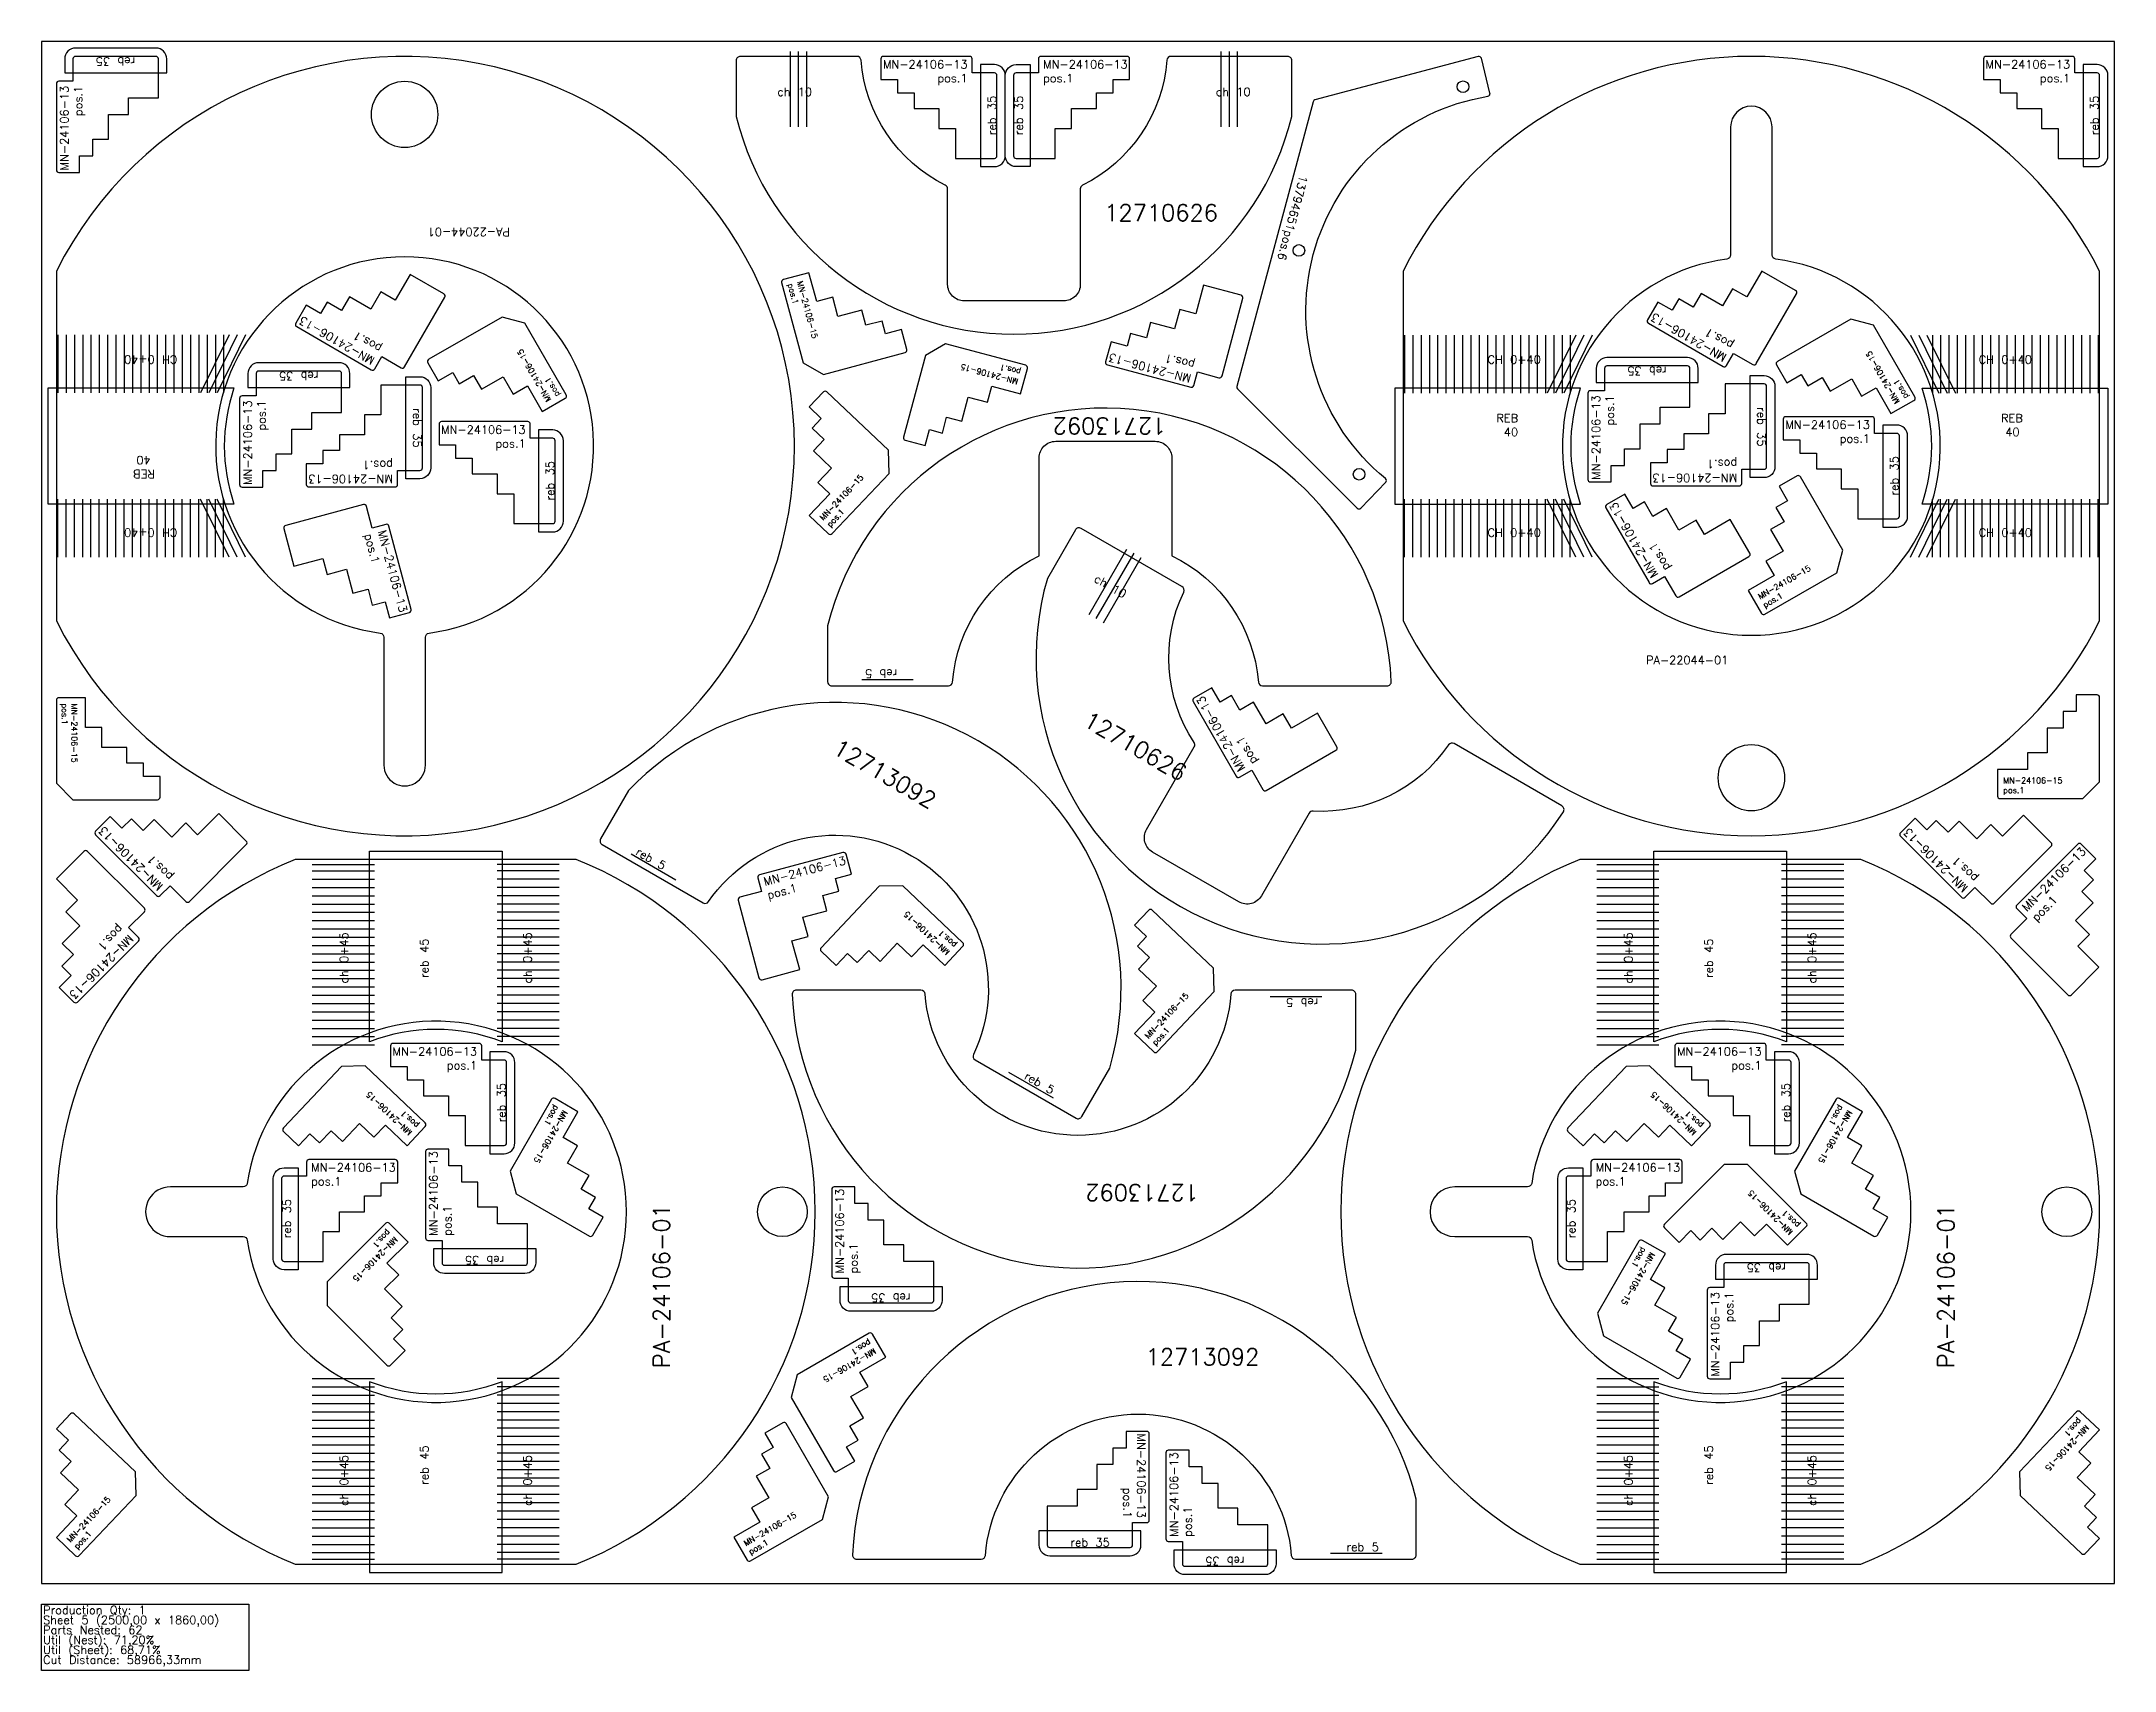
# Model space of a CAD drawing. Header units: millimetres. Extents: x 10500 to 13000, y -105 to 1860.
import ezdxf

# ---------------------------------------------------------------- set-up
doc = ezdxf.new("R2010")
doc.units = ezdxf.units.MM
for name, color, linetype in [('12710626', 7, 'Continuous'), ('13794651', 7, 'Continuous'), ('Chanfro', 7, 'Continuous'), ('Des.', 7, 'Continuous'), ('Mn-24106-13', 7, 'Continuous'), ('MN-24106-15', 7, 'Continuous'), ('PA-22044-01', 7, 'Continuous'), ('PA-24106-01', 7, 'Continuous'), ('Rebaixo', 7, 'Continuous'), ('sheet', 24, 'Continuous'), ('Stats', 7, 'Continuous'), ('Texto', 7, 'Continuous')]:
    doc.layers.add(name, color=color, linetype=linetype)
doc.styles.get("Standard").update_dxf_attribs({"font": 'txt.shx'})

msp = doc.modelspace()

# ---------------------------------------------------------------- texts
at = {"layer": 'Chanfro', "color": 2, "char_height": 10, "width": 80.547}
for insert, attachment_point in [((11429.3, 1794.2), 9), ((11916.3, 1794.2), 7)]:
    msp.add_mtext('ch 10', dxfattribs=dict(at, insert=insert, attachment_point=attachment_point))
at = {"layer": 'Chanfro', "color": 1, "char_height": 10, "rotation": 180}
for insert, attachment_point in [((10684.1, 1481.3), 7), ((10684.1, 1262.6), 1)]:
    msp.add_mtext_dynamic_manual_height_columns('{\\W2.265903; }CH 0+40', width=108.651, gutter_width=12.5, heights=[0], dxfattribs=dict(at, insert=insert, attachment_point=attachment_point))
at = {"layer": 'Chanfro', "color": 1, "char_height": 10}
for s, insert, attachment_point in [('CH 0+40', (12308.1, 1481.3), 3), ('{\\W2.265903; }CH 0+40', (12815.9, 1481.3), 1), ('CH 0+40', (12308.1, 1262.6), 9), ('{\\W2.265903; }CH 0+40', (12815.9, 1262.6), 7)]:
    msp.add_mtext_dynamic_manual_height_columns(s, width=108.651, gutter_width=12.5, heights=[0], dxfattribs=dict(at, insert=insert, attachment_point=attachment_point))
at = {"layer": 'Chanfro', "color": 2, "insert": (11804.7, 1188.1), "char_height": 10, "width": 80.547, "attachment_point": 9, "rotation": 330}
msp.add_mtext('ch 10', dxfattribs=at)
at = {"layer": 'Chanfro', "color": 3, "char_height": 10, "rotation": 90}
for insert, attachment_point in [((10859.8, 723.8), 1), ((11091.2, 723.8), 7), ((12408.8, 723.8), 1), ((12640.2, 723.8), 7), ((10859.8, 93.4), 1), ((11091.2, 93.4), 7), ((12408.8, 93.4), 1), ((12640.2, 93.4), 7)]:
    msp.add_mtext_dynamic_manual_height_columns('ch 0+45', width=90.617, gutter_width=12.5, heights=[0], dxfattribs=dict(at, insert=insert, attachment_point=attachment_point))
at = {"layer": 'Rebaixo', "color": 4, "char_height": 10, "attachment_point": 7}
for insert, rotation in [((10613.1, 1840.8), 180), ((11651.2, 1746.9), 90), ((12980.8, 1746.9), 90), ((10834, 1461.3), 180), ((12460, 1467.6), 180), ((11118.3, 1306.3), 90), ((12739.4, 1312.2), 90), ((11059.7, 556.2), 90), ((12608.7, 556.2), 90), ((12603.9, 385.8), 180)]:
    msp.add_mtext_dynamic_manual_height_columns('reb 35', width=70.921, gutter_width=12.5, heights=[0], dxfattribs=dict(at, insert=insert, rotation=rotation))
at = {"layer": 'Rebaixo', "color": 6, "char_height": 10, "attachment_point": 1}
for insert, rotation in [((11673.5, 1746.9), 90), ((10958.2, 1417.7), 270), ((12579.2, 1419), 270), ((10790.8, 416.3), 90), ((12339.8, 416.3), 90), ((11058.2, 385), 180), ((11548.1, 339.6), 180), ((11951, 22), 180)]:
    msp.add_mtext_dynamic_manual_height_columns('reb 35', width=70.921, gutter_width=12.5, heights=[0], dxfattribs=dict(at, insert=insert, rotation=rotation))
at = {"layer": 'Rebaixo', "color": 1, "char_height": 10}
for s, insert, attachment_point in [('REB\\P40', (12280.7, 1410.6), 3), ('{\\W2.227035; }REB\\P{\\W2.810369; }40', (12843.3, 1410.6), 1)]:
    msp.add_mtext_dynamic_manual_height_columns(s, width=71.207, gutter_width=12.5, heights=[0], dxfattribs=dict(at, insert=insert, attachment_point=attachment_point))
at = {"layer": 'Rebaixo', "color": 1, "insert": (10656.7, 1333.3), "char_height": 10, "attachment_point": 1, "rotation": 180}
msp.add_mtext_dynamic_manual_height_columns('{\\W2.227035; }REB\\P{\\W2.810369; }40', width=71.207, gutter_width=12.5, heights=[0], dxfattribs=at)
at = {"layer": 'Rebaixo', "color": 2, "char_height": 10, "width": 47.665}
for insert, attachment_point, rotation in [((11532.1, 1102.5), 7, 180), ((11254.4, 869), 3, 330), ((12001, 695.8), 3, 180), ((11689.2, 617.9), 1, 330)]:
    msp.add_mtext('reb 5', dxfattribs=dict(at, insert=insert, attachment_point=attachment_point, rotation=rotation))
at = {"layer": 'Rebaixo', "color": 3, "char_height": 10, "rotation": 90}
for insert, attachment_point in [((10956.7, 730.3), 1), ((12505.7, 730.3), 1), ((10956.7, 166.5), 3), ((12505.7, 166.5), 3)]:
    msp.add_mtext_dynamic_manual_height_columns('reb 45', width=107.854, gutter_width=12.5, heights=[0], dxfattribs=dict(at, insert=insert, attachment_point=attachment_point))
at = {"layer": 'Rebaixo', "color": 4, "insert": (11740.8, 44.6), "char_height": 10, "attachment_point": 7}
msp.add_mtext_dynamic_manual_height_columns('reb 35', width=70.921, gutter_width=12.5, heights=[0], dxfattribs=at)
at = {"layer": 'Rebaixo', "color": 2, "insert": (12073.8, 49.1), "char_height": 10, "width": 47.665, "attachment_point": 1}
msp.add_mtext('reb 5', dxfattribs=at)
at = {"layer": 'Stats', "color": 60}
for s, p in [('Sheet 5 (2500,00 x 1860,00)', (10502, -49)), ('Production Qty: 1', (10502, -37)), ('Parts Nested: 62', (10502, -61)), ('Util (Nest): 71,20%', (10502, -73)), ('Util (Sheet): 68,71%', (10502, -85)), ('Cut Distance: 58966,33mm', (10502, -97))]:
    msp.add_text(s, height=10, dxfattribs=at).set_placement(p)
at = {"layer": 'Texto', "color": 4, "char_height": 10, "width": 98.911, "attachment_point": 3}
for insert in [(11616.8, 1837.4), (12946.4, 1837.4), (12705, 1402.7), (11083.9, 1396.7), (11025.3, 646.7), (12574.3, 646.7)]:
    msp.add_mtext('MN-24106-13 pos.1', dxfattribs=dict(at, insert=insert))
at = {"layer": 'Texto', "color": 6, "char_height": 10, "width": 98.911, "attachment_point": 1}
for insert in [(11707.9, 1837.4), (10825.2, 506.8), (12374.2, 506.8)]:
    msp.add_mtext('MN-24106-13 pos.1', dxfattribs=dict(at, insert=insert))
at = {"layer": 'Texto', "color": 4, "char_height": 10, "width": 98.911, "attachment_point": 3}
for insert, rotation in [((10522.6, 1806.4), 90), ((10743.6, 1427), 90), ((12369.6, 1433.2), 90), ((12513.4, 351.4), 90), ((11831.3, 79), 270)]:
    msp.add_mtext('MN-24106-13 pos.1', dxfattribs=dict(at, insert=insert, rotation=rotation))
at = {"layer": 'Texto', "color": 2}
for s, insert, char_height, width, attachment_point, rotation in [('{\\W5.21979;  }13794651pos.6', (12027.3, 1696.6), 10, 175.206, 1, 255), ('MN-24106-15 pos.1', (11417.9, 1571.9), 7, 89.838, 1, 285), ('MN-24106-13 pos.1', (10897.9, 1469.3), 10, 98.911, 1, 150), ('MN-24106-13 pos.1', (12528, 1473.3), 10, 98.911, 1, 150), ('MN-24106-15 pos.1', (11109, 1424.4), 7, 89.838, 1, 120), ('MN-24106-13 pos.1', (11884.6, 1448), 10, 98.911, 1, 165), ('MN-24106-15 pos.1', (12735.4, 1421.9), 7, 89.838, 1, 120), ('MN-24106-15 pos.1', (11676.7, 1446), 7, 89.838, 1, 165), ('12713092', (11719.5, 1386.2), 20, 312.463, 3, 180), ('MN-24106-15 pos.1', (11437.7, 1286.4), 7, 89.838, 1, 46.5481), ('MN-24106-13 pos.1', (12441.3, 1211.7), 10, 98.911, 1, 120), ('MN-24106-13 pos.1', (10915.1, 1271.7), 10, 98.911, 1, 285), ('MN-24106-15 pos.1', (12569.1, 1192.9), 7, 89.838, 1, 30), ('MN-24106-15 pos.1', (10543.2, 1061.5), 7, 89.838, 1, 270), ('MN-24106-13 pos.1', (11943.4, 978.1), 10, 98.911, 1, 120), ('12710626', (11764.7, 1052.8), 20, 303.118, 1, 330), ('12713092', (11462.6, 1019.4), 20, 312.463, 1, 330), ('MN-24106-13 pos.1', (10640.3, 834.8), 10, 98.911, 1, 135), ('MN-24106-13 pos.1', (12816.9, 832.8), 10, 98.911, 1, 135), ('MN-24106-13 pos.1', (11369.8, 851.1), 10, 98.911, 1, 15), ('MN-24106-13 pos.1', (12887.2, 816.8), 10, 98.911, 1, 45), ('MN-24106-15 pos.1', (11591.1, 757.3), 7, 89.838, 1, 136.5481), ('MN-24106-13 pos.1', (10611.9, 776.3), 10, 98.911, 1, 225), ('MN-24106-15 pos.1', (11829.9, 661.4), 7, 89.838, 1, 46.5481), ('MN-24106-15 pos.1', (10942.7, 539.8), 7, 89.838, 1, 136.5481), ('MN-24106-15 pos.1', (11135.1, 568.1), 7, 89.838, 1, 240), ('MN-24106-15 pos.1', (12491.7, 539.8), 7, 89.838, 1, 136.5481), ('MN-24106-15 pos.1', (12684.1, 568.1), 7, 89.838, 1, 240), ('12713092', (11895.9, 461.4), 20, 312.463, 1, 180), ('MN-24106-15 pos.1', (12607.7, 419.7), 7, 89.838, 1, 135), ('MN-24106-15 pos.1', (10930.3, 413.9), 7, 89.838, 1, 225), ('MN-24106-15 pos.1', (12446.4, 396.8), 7, 89.838, 1, 240), ('MN-24106-15 pos.1', (11507.3, 278), 7, 89.838, 1, 210), ('MN-24106-15 pos.1', (12969.9, 186.9), 7, 89.838, 1, 226.5481), ('MN-24106-15 pos.1', (10529.8, 53.8), 7, 89.838, 1, 46.5481), ('MN-24106-15 pos.1', (11345.9, 50.9), 7, 89.838, 1, 30)]:
    msp.add_mtext(s, dxfattribs=dict(at, insert=insert, char_height=char_height, width=width, attachment_point=attachment_point, rotation=rotation))
for s, insert, char_height, width, attachment_point in [('12710626', (11781.6, 1663.4), 20, 303.118, 1), ('MN-24106-15 pos.1', (12865.8, 972.1), 7, 89.838, 1), ('12713092', (11968.7, 283.4), 20, 312.463, 3)]:
    msp.add_mtext(s, dxfattribs=dict(at, insert=insert, char_height=char_height, width=width, attachment_point=attachment_point))
at = {"layer": 'Texto', "color": 1, "insert": (11064.9, 1625.1), "char_height": 10, "width": 262.375, "attachment_point": 1, "rotation": 180}
msp.add_mtext('{\\W7.88786;   }PA-22044-01', dxfattribs=at)
at = {"layer": 'Texto', "color": 6, "char_height": 10, "width": 98.911, "attachment_point": 1}
for insert, rotation in [((10923.8, 1327.3), 180), ((12544.9, 1328.5), 180), ((10967.7, 419.4), 90), ((11457.6, 374), 90), ((11860.6, 56.3), 90)]:
    msp.add_mtext('MN-24106-13 pos.1', dxfattribs=dict(at, insert=insert, rotation=rotation))
at = {"layer": 'Texto', "color": 1, "insert": (12435.1, 1118.8), "char_height": 10, "width": 262.375, "attachment_point": 1}
msp.add_mtext('{\\W7.88786;   }PA-22044-01', dxfattribs=at)
at = {"layer": 'Texto', "color": 3, "char_height": 20, "width": 458.65, "attachment_point": 1, "rotation": 90}
for insert in [(11237.7, 259.6), (12786.7, 259.6)]:
    msp.add_mtext('PA-24106-01', dxfattribs=dict(at, insert=insert))

# ---------------------------------------------------------------- linework, layer by layer
at = {"layer": '12710626', "color": 2}
for points in [[(12007.8, 1769.5), (12007.8, 1837, 0.414214), (12002.8, 1842), (11862.2, 1842, 0.391251), (11857.2, 1837.4, -0.262797), (11755.6, 1686.5, 0.284032), (11752.8, 1682.1), (11752.8, 1567, -0.414214), (11732.8, 1547), (11612.8, 1547, -0.414214), (11592.8, 1567), (11592.8, 1682.1, 0.284032), (11590, 1686.5, -0.262797), (11488.4, 1837.4, 0.391251), (11483.4, 1842), (11342.8, 1842, 0.414214), (11337.8, 1837), (11337.8, 1769.5, 0.783695)], [(11832.7, 909.5), (11890.2, 1009.2, 0.284032), (11890.1, 1014.5, -0.262797), (11877.5, 1195.9, 0.391251), (11875.4, 1202.4), (11753.7, 1272.7, 0.414214), (11746.9, 1270.9), (11713.1, 1212.4, 0.866553), (12335.3, 930.8, 0.427199), (12333.6, 937.9), (12203.5, 1013, 0.391251), (12196.9, 1011.5, -0.262797), (12033.4, 931.7, 0.284032), (12028.8, 929.2), (11971.3, 829.5, -0.414214), (11943.9, 822.2), (11840, 882.2, -0.414214)]]:
    msp.add_lwpolyline(points, format="xyb", close=True, dxfattribs=at)
at = {"layer": '13794651', "color": 2}
msp.add_lwpolyline([(12232.7, 1841.8), (12035.6, 1789.5, 0.268506), (12033.4, 1787.3), (11941.4, 1443.9, 0.268506), (11942.2, 1441), (12086.7, 1297.1, 0.418745), (12091, 1297.1), (12121.1, 1328.3, 0.438316), (12120.8, 1332.7, -0.645425), (12244.4, 1793.9, 0.438316), (12246.8, 1797.6), (12236.4, 1839.7, 0.418745)], format="xyb", close=True, dxfattribs=at)
for centre in [(12214.3, 1805.4), (12016.4, 1607.9), (12089, 1337.9)]:
    msp.add_circle(centre, 7, dxfattribs=at)
at = {"layer": 'Chanfro', "color": 2}
for p, q in [((11403.1, 1757), (11403.1, 1848)), ((11413.1, 1757), (11413.1, 1848)), ((11423.1, 1757), (11423.1, 1848)), ((11922.5, 1757), (11922.5, 1848)), ((11932.5, 1757), (11932.5, 1848)), ((11942.5, 1757), (11942.5, 1848)), ((11763.4, 1168.9), (11808.9, 1247.7)), ((11772.1, 1163.9), (11817.6, 1242.7)), ((11780.7, 1158.9), (11826.2, 1237.7))]:
    msp.add_line(p, q, dxfattribs=at)
at = {"layer": 'Chanfro', "color": 1}
for p, q in [((10519.7, 1506), (10519.7, 1436)), ((10529.7, 1506), (10529.7, 1436)), ((10539.7, 1506), (10539.7, 1436)), ((10549.7, 1506), (10549.7, 1436)), ((10559.7, 1506), (10559.7, 1436)), ((10569.7, 1506), (10569.7, 1436)), ((10579.7, 1506), (10579.7, 1436)), ((10589.7, 1506), (10589.7, 1436)), ((10599.7, 1506), (10599.7, 1436)), ((10609.7, 1506), (10609.7, 1436)), ((10619.7, 1506), (10619.7, 1436)), ((10629.7, 1506), (10629.7, 1436)), ((10639.7, 1506), (10639.7, 1436)), ((10649.7, 1506), (10649.7, 1436)), ((10659.7, 1506), (10659.7, 1436)), ((10669.7, 1506), (10669.7, 1436)), ((10679.7, 1506), (10679.7, 1436)), ((10689.7, 1506), (10689.7, 1436)), ((10726.2, 1506), (10691.8, 1436)), ((10699.7, 1506), (10699.7, 1436)), ((10736.2, 1506), (10701.8, 1436)), ((10709.7, 1506), (10709.7, 1436)), ((10746.2, 1506), (10711.8, 1436)), ((10719.7, 1506), (10719.7, 1436)), ((12143.7, 1505.9), (12143.7, 1435.9)), ((12153.7, 1505.9), (12153.7, 1435.9)), ((12163.7, 1505.9), (12163.7, 1435.9)), ((12173.7, 1505.9), (12173.7, 1435.9)), ((12183.7, 1505.9), (12183.7, 1435.9)), ((12193.7, 1505.9), (12193.7, 1435.9)), ((12203.7, 1505.9), (12203.7, 1435.9)), ((12213.7, 1505.9), (12213.7, 1435.9)), ((12223.7, 1505.9), (12223.7, 1435.9)), ((12233.7, 1505.9), (12233.7, 1435.9)), ((12243.7, 1505.9), (12243.7, 1435.9)), ((12253.7, 1505.9), (12253.7, 1435.9)), ((12263.7, 1505.9), (12263.7, 1435.9)), ((12273.7, 1505.9), (12273.7, 1435.9)), ((12283.7, 1505.9), (12283.7, 1435.9)), ((12293.7, 1505.9), (12293.7, 1435.9)), ((12303.7, 1505.9), (12303.7, 1435.9)), ((12313.7, 1505.9), (12313.7, 1435.9)), ((12350.2, 1505.9), (12315.8, 1435.9)), ((12323.7, 1505.9), (12323.7, 1435.9)), ((12360.2, 1505.9), (12325.8, 1435.9)), ((12333.7, 1505.9), (12333.7, 1435.9)), ((12370.2, 1505.9), (12335.8, 1435.9)), ((12343.7, 1505.9), (12343.7, 1435.9)), ((12753.8, 1505.9), (12788.2, 1435.9)), ((12763.8, 1505.9), (12798.2, 1435.9)), ((12773.8, 1505.9), (12808.2, 1435.9)), ((12780.3, 1505.9), (12780.3, 1435.9)), ((12790.3, 1505.9), (12790.3, 1435.9)), ((12800.3, 1505.9), (12800.3, 1435.9)), ((12810.3, 1505.9), (12810.3, 1435.9)), ((12820.3, 1505.9), (12820.3, 1435.9)), ((12830.3, 1505.9), (12830.3, 1435.9)), ((12840.3, 1505.9), (12840.3, 1435.9)), ((12850.3, 1505.9), (12850.3, 1435.9)), ((12860.3, 1505.9), (12860.3, 1435.9)), ((12870.3, 1505.9), (12870.3, 1435.9)), ((12880.3, 1505.9), (12880.3, 1435.9)), ((12890.3, 1505.9), (12890.3, 1435.9)), ((12900.3, 1505.9), (12900.3, 1435.9)), ((12910.3, 1505.9), (12910.3, 1435.9)), ((12920.3, 1505.9), (12920.3, 1435.9)), ((12930.3, 1505.9), (12930.3, 1435.9)), ((12940.3, 1505.9), (12940.3, 1435.9)), ((12950.3, 1505.9), (12950.3, 1435.9)), ((12960.3, 1505.9), (12960.3, 1435.9)), ((12970.3, 1505.9), (12970.3, 1435.9)), ((12980.3, 1505.9), (12980.3, 1435.9)), ((10519.7, 1238), (10519.7, 1308)), ((10529.7, 1238), (10529.7, 1308)), ((10539.7, 1238), (10539.7, 1308)), ((10549.7, 1238), (10549.7, 1308)), ((10559.7, 1238), (10559.7, 1308)), ((10569.7, 1238), (10569.7, 1308)), ((10579.7, 1238), (10579.7, 1308)), ((10589.7, 1238), (10589.7, 1308)), ((10599.7, 1238), (10599.7, 1308)), ((10609.7, 1238), (10609.7, 1308)), ((10619.7, 1238), (10619.7, 1308)), ((10629.7, 1238), (10629.7, 1308)), ((10639.7, 1238), (10639.7, 1308)), ((10649.7, 1238), (10649.7, 1308)), ((10659.7, 1238), (10659.7, 1308)), ((10669.7, 1238), (10669.7, 1308)), ((10679.7, 1238), (10679.7, 1308)), ((10689.7, 1238), (10689.7, 1308)), ((10726.2, 1238), (10691.8, 1308)), ((10699.7, 1238), (10699.7, 1308)), ((10736.2, 1238), (10701.8, 1308)), ((10709.7, 1238), (10709.7, 1308)), ((10746.2, 1238), (10711.8, 1308)), ((10719.7, 1238), (10719.7, 1308)), ((12143.7, 1237.9), (12143.7, 1307.9)), ((12153.7, 1237.9), (12153.7, 1307.9)), ((12163.7, 1237.9), (12163.7, 1307.9)), ((12173.7, 1237.9), (12173.7, 1307.9)), ((12183.7, 1237.9), (12183.7, 1307.9)), ((12193.7, 1237.9), (12193.7, 1307.9)), ((12203.7, 1237.9), (12203.7, 1307.9)), ((12213.7, 1237.9), (12213.7, 1307.9)), ((12223.7, 1237.9), (12223.7, 1307.9)), ((12233.7, 1237.9), (12233.7, 1307.9)), ((12243.7, 1237.9), (12243.7, 1307.9)), ((12253.7, 1237.9), (12253.7, 1307.9)), ((12263.7, 1237.9), (12263.7, 1307.9)), ((12273.7, 1237.9), (12273.7, 1307.9)), ((12283.7, 1237.9), (12283.7, 1307.9)), ((12293.7, 1237.9), (12293.7, 1307.9)), ((12303.7, 1237.9), (12303.7, 1307.9)), ((12313.7, 1237.9), (12313.7, 1307.9)), ((12350.2, 1237.9), (12315.8, 1307.9)), ((12323.7, 1237.9), (12323.7, 1307.9)), ((12360.2, 1237.9), (12325.8, 1307.9)), ((12333.7, 1237.9), (12333.7, 1307.9)), ((12370.2, 1237.9), (12335.8, 1307.9)), ((12343.7, 1237.9), (12343.7, 1307.9)), ((12753.8, 1237.9), (12788.2, 1307.9)), ((12763.8, 1237.9), (12798.2, 1307.9)), ((12773.8, 1237.9), (12808.2, 1307.9)), ((12780.3, 1237.9), (12780.3, 1307.9)), ((12790.3, 1237.9), (12790.3, 1307.9)), ((12800.3, 1237.9), (12800.3, 1307.9)), ((12810.3, 1237.9), (12810.3, 1307.9)), ((12820.3, 1237.9), (12820.3, 1307.9)), ((12830.3, 1237.9), (12830.3, 1307.9)), ((12840.3, 1237.9), (12840.3, 1307.9)), ((12850.3, 1237.9), (12850.3, 1307.9)), ((12860.3, 1237.9), (12860.3, 1307.9)), ((12870.3, 1237.9), (12870.3, 1307.9)), ((12880.3, 1237.9), (12880.3, 1307.9)), ((12890.3, 1237.9), (12890.3, 1307.9)), ((12900.3, 1237.9), (12900.3, 1307.9)), ((12910.3, 1237.9), (12910.3, 1307.9)), ((12920.3, 1237.9), (12920.3, 1307.9)), ((12930.3, 1237.9), (12930.3, 1307.9)), ((12940.3, 1237.9), (12940.3, 1307.9)), ((12950.3, 1237.9), (12950.3, 1307.9)), ((12960.3, 1237.9), (12960.3, 1307.9)), ((12970.3, 1237.9), (12970.3, 1307.9)), ((12980.3, 1237.9), (12980.3, 1307.9))]:
    msp.add_line(p, q, dxfattribs=at)
at = {"layer": 'Chanfro', "color": 3}
for p, q in [((10826.5, 867.4), (10901.5, 867.4)), ((10826.5, 859.6), (10901.5, 859.6)), ((11124.5, 867.4), (11049.5, 867.4)), ((11124.5, 859.6), (11049.5, 859.6)), ((12375.5, 867.4), (12450.5, 867.4)), ((12375.5, 859.6), (12450.5, 859.6)), ((12673.5, 867.4), (12598.5, 867.4)), ((12673.5, 859.6), (12598.5, 859.6)), ((10826.5, 849.6), (10901.5, 849.6)), ((10826.5, 839.6), (10901.5, 839.6)), ((10826.5, 829.6), (10901.5, 829.6)), ((11124.5, 849.6), (11049.5, 849.6)), ((11124.5, 839.6), (11049.5, 839.6)), ((11124.5, 829.6), (11049.5, 829.6)), ((12375.5, 849.6), (12450.5, 849.6)), ((12375.5, 839.6), (12450.5, 839.6)), ((12375.5, 829.6), (12450.5, 829.6)), ((12673.5, 849.6), (12598.5, 849.6)), ((12673.5, 839.6), (12598.5, 839.6)), ((12673.5, 829.6), (12598.5, 829.6)), ((10826.5, 819.6), (10901.5, 819.6)), ((10826.5, 809.6), (10901.5, 809.6)), ((11124.5, 819.6), (11049.5, 819.6)), ((11124.5, 809.6), (11049.5, 809.6)), ((12375.5, 819.6), (12450.5, 819.6)), ((12375.5, 809.6), (12450.5, 809.6)), ((12673.5, 819.6), (12598.5, 819.6)), ((12673.5, 809.6), (12598.5, 809.6)), ((10826.5, 799.6), (10901.5, 799.6)), ((10826.5, 789.6), (10901.5, 789.6)), ((10826.5, 779.6), (10901.5, 779.6)), ((11124.5, 799.6), (11049.5, 799.6)), ((11124.5, 789.6), (11049.5, 789.6)), ((11124.5, 779.6), (11049.5, 779.6)), ((12375.5, 799.6), (12450.5, 799.6)), ((12375.5, 789.6), (12450.5, 789.6)), ((12375.5, 779.6), (12450.5, 779.6)), ((12673.5, 799.6), (12598.5, 799.6)), ((12673.5, 789.6), (12598.5, 789.6)), ((12673.5, 779.6), (12598.5, 779.6)), ((10826.5, 769.6), (10901.5, 769.6)), ((10826.5, 759.6), (10901.5, 759.6)), ((11124.5, 769.6), (11049.5, 769.6)), ((11124.5, 759.6), (11049.5, 759.6)), ((12375.5, 769.6), (12450.5, 769.6)), ((12375.5, 759.6), (12450.5, 759.6)), ((12673.5, 769.6), (12598.5, 769.6)), ((12673.5, 759.6), (12598.5, 759.6)), ((10826.5, 749.6), (10901.5, 749.6)), ((10826.5, 739.6), (10901.5, 739.6)), ((10826.5, 729.6), (10901.5, 729.6)), ((11124.5, 749.6), (11049.5, 749.6)), ((11124.5, 739.6), (11049.5, 739.6)), ((11124.5, 729.6), (11049.5, 729.6)), ((12375.5, 749.6), (12450.5, 749.6)), ((12375.5, 739.6), (12450.5, 739.6)), ((12375.5, 729.6), (12450.5, 729.6)), ((12673.5, 749.6), (12598.5, 749.6)), ((12673.5, 739.6), (12598.5, 739.6)), ((12673.5, 729.6), (12598.5, 729.6)), ((10826.5, 719.6), (10901.5, 719.6)), ((10826.5, 709.6), (10901.5, 709.6)), ((11124.5, 719.6), (11049.5, 719.6)), ((11124.5, 709.6), (11049.5, 709.6)), ((12375.5, 719.6), (12450.5, 719.6)), ((12375.5, 709.6), (12450.5, 709.6)), ((12673.5, 719.6), (12598.5, 719.6)), ((12673.5, 709.6), (12598.5, 709.6)), ((10826.5, 699.6), (10901.5, 699.6)), ((10826.5, 689.6), (10901.5, 689.6)), ((10826.5, 679.6), (10901.5, 679.6)), ((11124.5, 699.6), (11049.5, 699.6)), ((11124.5, 689.6), (11049.5, 689.6)), ((11124.5, 679.6), (11049.5, 679.6)), ((12375.5, 699.6), (12450.5, 699.6)), ((12375.5, 689.6), (12450.5, 689.6)), ((12375.5, 679.6), (12450.5, 679.6)), ((12673.5, 699.6), (12598.5, 699.6)), ((12673.5, 689.6), (12598.5, 689.6)), ((12673.5, 679.6), (12598.5, 679.6)), ((10826.5, 669.6), (10901.5, 669.6)), ((10826.5, 659.6), (10901.5, 659.6)), ((11124.5, 669.6), (11049.5, 669.6)), ((11124.5, 659.6), (11049.5, 659.6)), ((12375.5, 669.6), (12450.5, 669.6)), ((12375.5, 659.6), (12450.5, 659.6)), ((12673.5, 669.6), (12598.5, 669.6)), ((12673.5, 659.6), (12598.5, 659.6)), ((10826.5, 649.6), (10901.5, 649.6)), ((11124.5, 649.6), (11049.5, 649.6)), ((12375.5, 649.6), (12450.5, 649.6)), ((12673.5, 649.6), (12598.5, 649.6)), ((10826.5, 247.2), (10901.5, 247.2)), ((10826.5, 237.2), (10901.5, 237.2)), ((10826.5, 227.2), (10901.5, 227.2)), ((11124.5, 247.2), (11049.5, 247.2)), ((11124.5, 237.2), (11049.5, 237.2)), ((11124.5, 227.2), (11049.5, 227.2)), ((12375.5, 247.2), (12450.5, 247.2)), ((12375.5, 237.2), (12450.5, 237.2)), ((12375.5, 227.2), (12450.5, 227.2)), ((12673.5, 247.2), (12598.5, 247.2)), ((12673.5, 237.2), (12598.5, 237.2)), ((12673.5, 227.2), (12598.5, 227.2)), ((10826.5, 217.2), (10901.5, 217.2)), ((10826.5, 207.2), (10901.5, 207.2)), ((11124.5, 217.2), (11049.5, 217.2)), ((11124.5, 207.2), (11049.5, 207.2)), ((12375.5, 217.2), (12450.5, 217.2)), ((12375.5, 207.2), (12450.5, 207.2)), ((12673.5, 217.2), (12598.5, 217.2)), ((12673.5, 207.2), (12598.5, 207.2)), ((10826.5, 197.2), (10901.5, 197.2)), ((10826.5, 187.2), (10901.5, 187.2)), ((10826.5, 177.2), (10901.5, 177.2)), ((11124.5, 197.2), (11049.5, 197.2)), ((11124.5, 187.2), (11049.5, 187.2)), ((11124.5, 177.2), (11049.5, 177.2)), ((12375.5, 197.2), (12450.5, 197.2)), ((12375.5, 187.2), (12450.5, 187.2)), ((12375.5, 177.2), (12450.5, 177.2)), ((12673.5, 197.2), (12598.5, 197.2)), ((12673.5, 187.2), (12598.5, 187.2)), ((12673.5, 177.2), (12598.5, 177.2)), ((10826.5, 167.2), (10901.5, 167.2)), ((10826.5, 157.2), (10901.5, 157.2)), ((11124.5, 167.2), (11049.5, 167.2)), ((11124.5, 157.2), (11049.5, 157.2)), ((12375.5, 167.2), (12450.5, 167.2)), ((12375.5, 157.2), (12450.5, 157.2)), ((12673.5, 167.2), (12598.5, 167.2)), ((12673.5, 157.2), (12598.5, 157.2)), ((10826.5, 147.2), (10901.5, 147.2)), ((10826.5, 137.2), (10901.5, 137.2)), ((10826.5, 127.2), (10901.5, 127.2)), ((11124.5, 147.2), (11049.5, 147.2)), ((11124.5, 137.2), (11049.5, 137.2)), ((11124.5, 127.2), (11049.5, 127.2)), ((12375.5, 147.2), (12450.5, 147.2)), ((12375.5, 137.2), (12450.5, 137.2)), ((12375.5, 127.2), (12450.5, 127.2)), ((12673.5, 147.2), (12598.5, 147.2)), ((12673.5, 137.2), (12598.5, 137.2)), ((12673.5, 127.2), (12598.5, 127.2)), ((10826.5, 117.2), (10901.5, 117.2)), ((10826.5, 107.2), (10901.5, 107.2)), ((11124.5, 117.2), (11049.5, 117.2)), ((11124.5, 107.2), (11049.5, 107.2)), ((12375.5, 117.2), (12450.5, 117.2)), ((12375.5, 107.2), (12450.5, 107.2)), ((12673.5, 117.2), (12598.5, 117.2)), ((12673.5, 107.2), (12598.5, 107.2)), ((10826.5, 97.2), (10901.5, 97.2)), ((10826.5, 87.2), (10901.5, 87.2)), ((10826.5, 77.2), (10901.5, 77.2)), ((11124.5, 97.2), (11049.5, 97.2)), ((11124.5, 87.2), (11049.5, 87.2)), ((11124.5, 77.2), (11049.5, 77.2)), ((12375.5, 97.2), (12450.5, 97.2)), ((12375.5, 87.2), (12450.5, 87.2)), ((12375.5, 77.2), (12450.5, 77.2)), ((12673.5, 97.2), (12598.5, 97.2)), ((12673.5, 87.2), (12598.5, 87.2)), ((12673.5, 77.2), (12598.5, 77.2)), ((10826.5, 67.2), (10901.5, 67.2)), ((10826.5, 57.2), (10901.5, 57.2)), ((11124.5, 67.2), (11049.5, 67.2)), ((11124.5, 57.2), (11049.5, 57.2)), ((12375.5, 67.2), (12450.5, 67.2)), ((12375.5, 57.2), (12450.5, 57.2)), ((12673.5, 67.2), (12598.5, 67.2)), ((12673.5, 57.2), (12598.5, 57.2)), ((10826.5, 47.2), (10901.5, 47.2)), ((10826.5, 37.2), (10901.5, 37.2)), ((10826.5, 29.4), (10901.5, 29.4)), ((11124.5, 47.2), (11049.5, 47.2)), ((11124.5, 37.2), (11049.5, 37.2)), ((11124.5, 29.4), (11049.5, 29.4)), ((12375.5, 47.2), (12450.5, 47.2)), ((12375.5, 37.2), (12450.5, 37.2)), ((12375.5, 29.4), (12450.5, 29.4)), ((12673.5, 47.2), (12598.5, 47.2)), ((12673.5, 37.2), (12598.5, 37.2)), ((12673.5, 29.4), (12598.5, 29.4))]:
    msp.add_line(p, q, dxfattribs=at)
at = {"layer": 'Des.', "color": 2}
for points in [[(11723.1, 1377.7), (11843.1, 1377.7, -0.414214), (11863.1, 1357.7), (11863.1, 1239.5, -0.267247), (11967.5, 1087.3, 0.391251), (11972.5, 1082.7), (12122.8, 1082.7, 0.427199), (12127.8, 1087.9, 0.866553), (11448.1, 1155.2), (11448.1, 1087.7, 0.414214), (11453.1, 1082.7), (11593.7, 1082.7, 0.391251), (11598.7, 1087.3, -0.267247), (11703.1, 1239.5), (11703.1, 1357.7, -0.414214)], [(11208, 956.6), (11174.3, 898.1, 0.414214), (11176.1, 891.3), (11297.9, 821, 0.391251), (11304.5, 822.5, -0.923936), (11623.9, 638.1, 0.391251), (11625.9, 631.6), (11747.7, 561.3, 0.414214), (11754.5, 563.1), (11788.3, 621.6, 0.783695)], [(11410.3, 715.6, 0.427199), (11405.3, 710.3, 0.866553), (12085, 643.1), (12085, 710.6, 0.414214), (12080, 715.6), (11939.4, 715.6, 0.391251), (11934.4, 710.9, -0.923936), (11565.6, 710.9, 0.391251), (11560.6, 715.6)], [(11483.1, 29.3), (11633.4, 29.3, 0.391251), (11638.3, 33.9, -0.923936), (12007.2, 33.9, 0.391251), (12012.2, 29.3), (12152.8, 29.3, 0.414214), (12157.8, 34.3), (12157.8, 101.7, 0.866553), (11478.1, 34.5, 0.427199)]]:
    msp.add_lwpolyline(points, format="xyb", close=True, dxfattribs=at)
at = {"layer": 'Mn-24106-13', "color": 4}
for points in [[(10521, 1702), (10546, 1702), (10546, 1722), (10562, 1722), (10562, 1742), (10581, 1742), (10581, 1772), (10605, 1772), (10605, 1792), (10641, 1792), (10641, 1839, 0.414214), (10638, 1842), (10541, 1842, 0.414214), (10538, 1839), (10538, 1812), (10521, 1812, 0.414214), (10518, 1809), (10518, 1705, 0.414214)], [(11512.3, 1839), (11512.3, 1814), (11532.3, 1814), (11532.3, 1798), (11552.3, 1798), (11552.3, 1779), (11582.3, 1779), (11582.3, 1755), (11602.3, 1755), (11602.3, 1719), (11649.3, 1719, 0.414214), (11652.3, 1722), (11652.3, 1819, 0.414214), (11649.3, 1822), (11622.3, 1822), (11622.3, 1839, 0.414214), (11619.3, 1842), (11515.3, 1842, 0.414214)], [(12842, 1839), (12842, 1814), (12862, 1814), (12862, 1798), (12882, 1798), (12882, 1779), (12912, 1779), (12912, 1755), (12932, 1755), (12932, 1719), (12979, 1719, 0.414214), (12982, 1722), (12982, 1819, 0.414214), (12979, 1822), (12952, 1822), (12952, 1839, 0.414214), (12949, 1842), (12845, 1842, 0.414214)], [(10741.9, 1322.5), (10766.9, 1322.5), (10766.9, 1342.5), (10782.9, 1342.5), (10782.9, 1362.5), (10801.9, 1362.5), (10801.9, 1392.5), (10825.9, 1392.5), (10825.9, 1412.5), (10861.9, 1412.5), (10861.9, 1459.5, 0.414214), (10858.9, 1462.5), (10761.9, 1462.5, 0.414214), (10758.9, 1459.5), (10758.9, 1432.5), (10741.9, 1432.5, 0.414214), (10738.9, 1429.5), (10738.9, 1325.5, 0.414214)], [(12367.9, 1328.7), (12392.9, 1328.7), (12392.9, 1348.7), (12408.9, 1348.7), (12408.9, 1368.7), (12427.9, 1368.7), (12427.9, 1398.7), (12451.9, 1398.7), (12451.9, 1418.7), (12487.9, 1418.7), (12487.9, 1465.7, 0.414214), (12484.9, 1468.7), (12387.9, 1468.7, 0.414214), (12384.9, 1465.7), (12384.9, 1438.7), (12367.9, 1438.7, 0.414214), (12364.9, 1435.7), (12364.9, 1331.7, 0.414214)], [(10979.5, 1398.4), (10979.5, 1373.4), (10999.5, 1373.4), (10999.5, 1357.4), (11019.5, 1357.4), (11019.5, 1338.4), (11049.5, 1338.4), (11049.5, 1314.4), (11069.5, 1314.4), (11069.5, 1278.4), (11116.5, 1278.4, 0.414214), (11119.5, 1281.4), (11119.5, 1378.4, 0.414214), (11116.5, 1381.4), (11089.5, 1381.4), (11089.5, 1398.4, 0.414214), (11086.5, 1401.4), (10982.5, 1401.4, 0.414214)], [(12600.5, 1404.3), (12600.5, 1379.3), (12620.5, 1379.3), (12620.5, 1363.3), (12640.5, 1363.3), (12640.5, 1344.3), (12670.5, 1344.3), (12670.5, 1320.3), (12690.5, 1320.3), (12690.5, 1284.3), (12737.5, 1284.3, 0.414214), (12740.5, 1287.3), (12740.5, 1384.3, 0.414214), (12737.5, 1387.3), (12710.5, 1387.3), (12710.5, 1404.3, 0.414214), (12707.5, 1407.3), (12603.5, 1407.3, 0.414214)], [(10920.9, 648.4), (10920.9, 623.4), (10940.9, 623.4), (10940.9, 607.4), (10960.9, 607.4), (10960.9, 588.4), (10990.9, 588.4), (10990.9, 564.4), (11010.9, 564.4), (11010.9, 528.4), (11057.9, 528.4, 0.414214), (11060.9, 531.4), (11060.9, 628.4, 0.414214), (11057.9, 631.4), (11030.9, 631.4), (11030.9, 648.4, 0.414214), (11027.9, 651.4), (10923.9, 651.4, 0.414214)], [(12469.9, 648.4), (12469.9, 623.4), (12489.9, 623.4), (12489.9, 607.4), (12509.9, 607.4), (12509.9, 588.4), (12539.9, 588.4), (12539.9, 564.4), (12559.9, 564.4), (12559.9, 528.4), (12606.9, 528.4, 0.414214), (12609.9, 531.4), (12609.9, 628.4, 0.414214), (12606.9, 631.4), (12579.9, 631.4), (12579.9, 648.4, 0.414214), (12576.9, 651.4), (12472.9, 651.4, 0.414214)], [(12511.8, 246.9), (12536.8, 246.9), (12536.8, 266.9), (12552.8, 266.9), (12552.8, 286.9), (12571.8, 286.9), (12571.8, 316.9), (12595.8, 316.9), (12595.8, 336.9), (12631.8, 336.9), (12631.8, 383.9, 0.414214), (12628.8, 386.9), (12531.8, 386.9, 0.414214), (12528.8, 383.9), (12528.8, 356.9), (12511.8, 356.9, 0.414214), (12508.8, 353.9), (12508.8, 249.9, 0.414214)], [(11832.9, 183.4), (11807.9, 183.4), (11807.9, 163.4), (11791.9, 163.4), (11791.9, 143.4), (11772.9, 143.4), (11772.9, 113.4), (11748.9, 113.4), (11748.9, 93.4), (11712.9, 93.4), (11712.9, 46.4, 0.414214), (11715.9, 43.4), (11812.9, 43.4, 0.414214), (11815.9, 46.4), (11815.9, 73.4), (11832.9, 73.4, 0.414214), (11835.9, 76.4), (11835.9, 180.4, 0.414214)]]:
    msp.add_lwpolyline(points, format="xyb", close=True, dxfattribs=at)
at = {"layer": 'Mn-24106-13', "color": 6}
for points in [[(11812.3, 1839, 0.414214), (11809.3, 1842), (11705.3, 1842, 0.414214), (11702.3, 1839), (11702.3, 1822), (11675.3, 1822, 0.414214), (11672.3, 1819), (11672.3, 1722, 0.414214), (11675.3, 1719), (11722.3, 1719), (11722.3, 1755), (11742.3, 1755), (11742.3, 1779), (11772.3, 1779), (11772.3, 1798), (11792.3, 1798), (11792.3, 1814), (11812.3, 1814)], [(10819.4, 1325.6, 0.414214), (10822.4, 1322.6), (10926.4, 1322.6, 0.414214), (10929.4, 1325.6), (10929.4, 1342.6), (10956.4, 1342.6, 0.414214), (10959.4, 1345.6), (10959.4, 1442.6, 0.414214), (10956.4, 1445.6), (10909.4, 1445.6), (10909.4, 1409.6), (10889.4, 1409.6), (10889.4, 1385.6), (10859.4, 1385.6), (10859.4, 1366.6), (10839.4, 1366.6), (10839.4, 1350.6), (10819.4, 1350.6)], [(12440.4, 1326.9, 0.414214), (12443.4, 1323.9), (12547.4, 1323.9, 0.414214), (12550.4, 1326.9), (12550.4, 1343.9), (12577.4, 1343.9, 0.414214), (12580.4, 1346.9), (12580.4, 1443.9, 0.414214), (12577.4, 1446.9), (12530.4, 1446.9), (12530.4, 1410.9), (12510.4, 1410.9), (12510.4, 1386.9), (12480.4, 1386.9), (12480.4, 1367.9), (12460.4, 1367.9), (12460.4, 1351.9), (12440.4, 1351.9)], [(10929.6, 508.4, 0.414214), (10926.6, 511.4), (10822.6, 511.4, 0.414214), (10819.6, 508.4), (10819.6, 491.4), (10792.6, 491.4, 0.414214), (10789.6, 488.4), (10789.6, 391.4, 0.414214), (10792.6, 388.4), (10839.6, 388.4), (10839.6, 424.4), (10859.6, 424.4), (10859.6, 448.4), (10889.6, 448.4), (10889.6, 467.4), (10909.6, 467.4), (10909.6, 483.4), (10929.6, 483.4)], [(10966.1, 523.9, 0.414214), (10963.1, 520.9), (10963.1, 416.9, 0.414214), (10966.1, 413.9), (10983.1, 413.9), (10983.1, 386.9, 0.414214), (10986.1, 383.9), (11083.1, 383.9, 0.414214), (11086.1, 386.9), (11086.1, 433.9), (11050.1, 433.9), (11050.1, 453.9), (11026.1, 453.9), (11026.1, 483.9), (11007.1, 483.9), (11007.1, 503.9), (10991.1, 503.9), (10991.1, 523.9)], [(12478.6, 508.4, 0.414214), (12475.6, 511.4), (12371.6, 511.4, 0.414214), (12368.6, 508.4), (12368.6, 491.4), (12341.6, 491.4, 0.414214), (12338.6, 488.4), (12338.6, 391.4, 0.414214), (12341.6, 388.4), (12388.6, 388.4), (12388.6, 424.4), (12408.6, 424.4), (12408.6, 448.4), (12438.6, 448.4), (12438.6, 467.4), (12458.6, 467.4), (12458.6, 483.4), (12478.6, 483.4)], [(11456, 478.4, 0.414214), (11453, 475.4), (11453, 371.4, 0.414214), (11456, 368.4), (11473, 368.4), (11473, 341.4, 0.414214), (11476, 338.4), (11573, 338.4, 0.414214), (11576, 341.4), (11576, 388.4), (11540, 388.4), (11540, 408.4), (11516, 408.4), (11516, 438.4), (11497, 438.4), (11497, 458.4), (11481, 458.4), (11481, 478.4)], [(11858.9, 160.8, 0.414214), (11855.9, 157.8), (11855.9, 53.8, 0.414214), (11858.9, 50.8), (11875.9, 50.8), (11875.9, 23.8, 0.414214), (11878.9, 20.8), (11975.9, 20.8, 0.414214), (11978.9, 23.8), (11978.9, 70.8), (11942.9, 70.8), (11942.9, 90.8), (11918.9, 90.8), (11918.9, 120.8), (11899.9, 120.8), (11899.9, 140.8), (11883.9, 140.8), (11883.9, 160.8)]]:
    msp.add_lwpolyline(points, format="xyb", close=True, dxfattribs=at)
at = {"layer": 'Mn-24106-13', "color": 2}
for points in [[(10806.7, 1520.1, 0.414214), (10807.8, 1516), (10897.8, 1464, 0.414214), (10901.9, 1465.1), (10910.4, 1479.8), (10933.8, 1466.3, 0.414214), (10937.9, 1467.4), (10986.4, 1551.4, 0.414214), (10985.3, 1555.5), (10944.6, 1579), (10926.6, 1547.8), (10909.3, 1557.8), (10897.3, 1537.1), (10871.3, 1552.1), (10861.8, 1535.6), (10844.5, 1545.6), (10836.5, 1531.8), (10819.2, 1541.8)], [(12436.8, 1524.1, 0.414214), (12437.9, 1520), (12527.9, 1468, 0.414214), (12532, 1469.1), (12540.5, 1483.8), (12563.9, 1470.3, 0.414214), (12568, 1471.4), (12616.5, 1555.4, 0.414214), (12615.4, 1559.5), (12574.7, 1583), (12556.7, 1551.8), (12539.4, 1561.8), (12527.4, 1541), (12501.4, 1556), (12491.9, 1539.6), (12474.6, 1549.6), (12466.6, 1535.7), (12449.3, 1545.7)], [(11783.3, 1473.5, 0.414214), (11785.4, 1469.8), (11885.9, 1442.9, 0.414214), (11889.6, 1445), (11894, 1461.4), (11920, 1454.4, 0.414214), (11923.7, 1456.6), (11948.8, 1550.3, 0.414214), (11946.7, 1553.9), (11901.3, 1566.1), (11892, 1531.3), (11872.7, 1536.5), (11866.4, 1513.3), (11837.5, 1521.1), (11832.5, 1502.7), (11813.2, 1507.9), (11809.1, 1492.5), (11789.8, 1497.6)], [(10943.7, 1171.3, 0.414214), (10945.9, 1174.9), (10918.9, 1275.4, 0.414214), (10915.3, 1277.5), (10898.8, 1273.1), (10891.9, 1299.2, 0.414214), (10888.2, 1301.3), (10794.5, 1276.2, 0.414214), (10792.4, 1272.5), (10804.5, 1227.1), (10839.3, 1236.5), (10844.5, 1217.1), (10867.7, 1223.4), (10875.4, 1194.4), (10893.8, 1199.3), (10899, 1180), (10914.4, 1184.1), (10919.6, 1164.8)], [(12387.7, 1301.4, 0.414214), (12386.6, 1297.3), (12438.6, 1207.2, 0.414214), (12442.7, 1206.1), (12457.4, 1214.6), (12470.9, 1191.2, 0.414214), (12475, 1190.1), (12559, 1238.6, 0.414214), (12560.1, 1242.7), (12536.6, 1283.4), (12505.4, 1265.4), (12495.4, 1282.7), (12474.6, 1270.7), (12459.6, 1296.7), (12443.2, 1287.2), (12433.2, 1304.5), (12419.3, 1296.5), (12409.3, 1313.9)], [(11889.8, 1067.8, 0.414214), (11888.7, 1063.7), (11940.7, 973.6, 0.414214), (11944.8, 972.5), (11959.5, 981), (11973, 957.6, 0.414214), (11977.1, 956.5), (12061.1, 1005, 0.414214), (12062.2, 1009.1), (12038.7, 1049.8), (12007.5, 1031.8), (11997.5, 1049.1), (11976.8, 1037.1), (11961.8, 1063.1), (11945.3, 1053.6), (11935.3, 1070.9), (11921.4, 1062.9), (11911.4, 1080.3)], [(10565.3, 907.5, 0.414214), (10565.3, 903.2), (10638.8, 829.7, 0.414214), (10643.1, 829.7), (10655.1, 841.7), (10674.2, 822.6, 0.414214), (10678.4, 822.6), (10747, 891.2, 0.414214), (10747, 895.5), (10713.8, 928.7), (10688.3, 903.2), (10674.2, 917.4), (10657.2, 900.4), (10636, 921.6), (10622.6, 908.2), (10608.4, 922.3), (10597.1, 911), (10583, 925.2)], [(12741.9, 905.5, 0.414214), (12741.9, 901.3), (12815.4, 827.7, 0.414214), (12819.7, 827.7), (12831.7, 839.7), (12850.8, 820.6, 0.414214), (12855, 820.6), (12923.6, 889.2, 0.414214), (12923.6, 893.5), (12890.4, 926.7), (12864.9, 901.3), (12850.8, 915.4), (12833.8, 898.4), (12812.6, 919.6), (12799.2, 906.2), (12785, 920.3), (12773.7, 909), (12759.6, 923.2)], [(10539.2, 701.3, 0.414214), (10543.5, 701.3), (10617, 774.9, 0.414214), (10617, 779.1), (10605, 791.1), (10624.1, 810.2, 0.414214), (10624.1, 814.5), (10555.5, 883.1, 0.414214), (10551.2, 883.1), (10518, 849.8), (10543.5, 824.4), (10529.3, 810.2), (10546.3, 793.3), (10525.1, 772), (10538.5, 758.6), (10524.4, 744.5), (10535.7, 733.2), (10521.5, 719)], [(11470.3, 879.7, 0.414214), (11466.6, 881.8), (11366.1, 854.9, 0.414214), (11364, 851.2), (11368.4, 834.8), (11342.3, 827.8, 0.414214), (11340.2, 824.2), (11365.3, 730.5, 0.414214), (11369, 728.3), (11414.4, 740.5), (11405.1, 775.3), (11424.4, 780.5), (11418.2, 803.6), (11447.1, 811.4), (11442.2, 829.7), (11461.5, 834.9), (11457.4, 850.4), (11476.7, 855.6)], [(12959.9, 891.8, 0.414214), (12955.7, 891.8), (12882.1, 818.2, 0.414214), (12882.1, 814), (12894.2, 802), (12875.1, 782.9, 0.414214), (12875.1, 778.6), (12943.6, 710, 0.414214), (12947.9, 710), (12981.1, 743.3), (12955.7, 768.7), (12969.8, 782.9), (12952.8, 799.8), (12974.1, 821.1), (12960.6, 834.5), (12974.8, 848.6), (12963.4, 859.9), (12977.6, 874.1)]]:
    msp.add_lwpolyline(points, format="xyb", close=True, dxfattribs=at)
at = {"layer": 'MN-24106-15', "color": 2}
for points in [[(11418.5, 1472.5), (11442.9, 1458.3), (11541.5, 1484.7, 0.414214), (11543.6, 1488.4), (11537.1, 1512.5), (11517.8, 1507.4), (11513.7, 1522.8), (11494.3, 1517.6), (11489.4, 1536), (11460.4, 1528.2), (11454.2, 1551.4), (11434.9, 1546.2), (11425.6, 1581), (11394.7, 1572.7, 0.414214), (11392.6, 1569.1)], [(11082.8, 1520.3), (11055.5, 1527.6), (10967.1, 1476.6, 0.414214), (10966, 1472.5), (10978.5, 1450.8), (10995.9, 1460.8), (11003.9, 1447), (11021.2, 1457), (11030.7, 1440.5), (11056.7, 1455.5), (11068.7, 1434.7), (11086, 1444.7), (11104, 1413.6), (11131.7, 1429.6, 0.414214), (11132.8, 1433.7)], [(12709.2, 1517.8), (12681.8, 1525.1), (12593.5, 1474.1, 0.414214), (12592.4, 1470), (12604.9, 1448.3), (12622.2, 1458.3), (12630.2, 1444.5), (12647.6, 1454.5), (12657.1, 1438), (12683, 1453), (12695, 1432.3), (12712.4, 1442.3), (12730.4, 1411.1), (12758.1, 1427.1, 0.414214), (12759.2, 1431.2)], [(11590.4, 1495.3), (11565.9, 1481.1), (11539.5, 1382.6, 0.414214), (11541.6, 1378.9), (11565.7, 1372.5), (11570.9, 1391.8), (11586.4, 1387.6), (11591.6, 1407), (11609.9, 1402), (11617.7, 1431), (11640.9, 1424.8), (11646, 1444.1), (11680.8, 1434.8), (11689.1, 1465.7, 0.414214), (11687, 1469.4)], [(11522.1, 1338.9), (11521.4, 1367.2), (11447.3, 1437.3, 0.414214), (11443.1, 1437.2), (11425.9, 1419.1), (11440.4, 1405.3), (11429.4, 1393.7), (11443.9, 1379.9), (11430.9, 1366.1), (11452.6, 1345.5), (11436.1, 1328.1), (11450.7, 1314.3), (11425.9, 1288.2), (11449.1, 1266.2, 0.414214), (11453.4, 1266.3)], [(12665, 1219.1), (12672.3, 1246.4), (12621.3, 1334.8, 0.414214), (12617.2, 1335.9), (12595.6, 1323.4), (12605.6, 1306), (12591.7, 1298), (12601.7, 1280.7), (12585.3, 1271.2), (12600.3, 1245.2), (12579.5, 1233.2), (12589.5, 1215.9), (12558.3, 1197.9), (12574.3, 1170.2, 0.414214), (12578.4, 1169.1)], [(10518, 965.4), (10538, 945.4), (10640, 945.4, 0.414214), (10643, 948.4), (10643, 973.4), (10623, 973.4), (10623, 989.4), (10603, 989.4), (10603, 1008.4), (10573, 1008.4), (10573, 1032.4), (10553, 1032.4), (10553, 1068.4), (10521, 1068.4, 0.414214), (10518, 1065.4)], [(12961.9, 946.8), (12981.9, 966.8), (12981.9, 1068.8, 0.414214), (12978.9, 1071.8), (12953.9, 1071.8), (12953.9, 1051.8), (12937.9, 1051.8), (12937.9, 1031.8), (12918.9, 1031.8), (12918.9, 1001.8), (12894.9, 1001.8), (12894.9, 981.8), (12858.9, 981.8), (12858.9, 949.8, 0.414214), (12861.9, 946.8)], [(11538.6, 841.7), (11510.3, 841), (11440.2, 766.9, 0.414214), (11440.3, 762.7), (11458.4, 745.5), (11472.2, 760), (11483.8, 749), (11497.6, 763.5), (11511.4, 750.4), (11532, 772.2), (11549.4, 755.7), (11563.2, 770.2), (11589.3, 745.5), (11611.3, 768.7, 0.414214), (11611.2, 772.9)], [(11914.3, 713.9), (11913.6, 742.2), (11839.5, 812.3, 0.414214), (11835.3, 812.2), (11818.1, 794), (11832.6, 780.3), (11821.6, 768.7), (11836.1, 754.9), (11823, 741.1), (11844.8, 720.5), (11828.3, 703.1), (11842.8, 689.3), (11818.1, 663.2), (11841.3, 641.2, 0.414214), (11845.6, 641.3)], [(10890.2, 624.3), (10862, 623.5), (10791.8, 549.5, 0.414214), (10791.9, 545.2), (10810.1, 528), (10823.8, 542.5), (10835.4, 531.5), (10849.2, 546.1), (10863, 533), (10883.6, 554.8), (10901, 538.3), (10914.8, 552.8), (10940.9, 528), (10962.9, 551.3, 0.414214), (10962.8, 555.5)], [(12439.2, 624.3), (12411, 623.5), (12340.8, 549.5, 0.414214), (12340.9, 545.2), (12359.1, 528), (12372.8, 542.5), (12384.4, 531.5), (12398.2, 546.1), (12412, 533), (12432.6, 554.8), (12450, 538.3), (12463.8, 552.8), (12489.9, 528), (12511.9, 551.3, 0.414214), (12511.8, 555.5)], [(11065.2, 497.4), (11072.5, 470.1), (11160.9, 419.1, 0.414214), (11165, 420.2), (11177.5, 441.8), (11160.1, 451.8), (11168.1, 465.7), (11150.8, 475.7), (11160.3, 492.1), (11134.3, 507.1), (11146.3, 527.9), (11129, 537.9), (11147, 569.1), (11119.3, 585.1, 0.414214), (11115.2, 584)], [(12614.2, 497.4), (12621.5, 470.1), (12709.9, 419.1, 0.414214), (12714, 420.2), (12726.5, 441.8), (12709.1, 451.8), (12717.1, 465.7), (12699.8, 475.7), (12709.3, 492.1), (12683.3, 507.1), (12695.3, 527.9), (12678, 537.9), (12696, 569.1), (12668.3, 585.1, 0.414214), (12664.2, 584)], [(12557.5, 505.5), (12529.3, 505.5), (12457.1, 433.4, 0.414214), (12457.1, 429.1), (12474.8, 411.4), (12489, 425.6), (12500.3, 414.3), (12514.4, 428.4), (12527.8, 415), (12549.1, 436.2), (12566, 419.2), (12580.2, 433.4), (12605.6, 407.9), (12628.3, 430.5, 0.414214), (12628.3, 434.8)], [(10844.5, 363.8), (10844.5, 335.5), (10916.6, 263.4, 0.414214), (10920.9, 263.4), (10938.5, 281), (10924.4, 295.2), (10935.7, 306.5), (10921.6, 320.6), (10935, 334.1), (10913.8, 355.3), (10930.8, 372.3), (10916.6, 386.4), (10942.1, 411.9), (10919.4, 434.5, 0.414214), (10915.2, 434.5)], [(12376.5, 326.2), (12383.8, 298.8), (12472.2, 247.8, 0.414214), (12476.2, 248.9), (12488.7, 270.6), (12471.4, 280.6), (12479.4, 294.4), (12462.1, 304.4), (12471.6, 320.9), (12445.6, 335.9), (12457.6, 356.7), (12440.3, 366.7), (12458.3, 397.9), (12430.6, 413.9, 0.414214), (12426.5, 412.8)], [(11411.5, 251.8), (11404.2, 224.5), (11455.2, 136.1, 0.414214), (11459.3, 135), (11480.9, 147.5), (11470.9, 164.9), (11484.8, 172.9), (11474.8, 190.2), (11491.2, 199.7), (11476.2, 225.7), (11497, 237.7), (11487, 255), (11518.2, 273), (11502.2, 300.7, 0.414214), (11498.1, 301.8)], [(10614.2, 106.3), (10613.5, 134.5), (10539.4, 204.7, 0.414214), (10535.2, 204.6), (10518, 186.4), (10532.5, 172.7), (10521.5, 161), (10536, 147.3), (10523, 133.5), (10544.7, 112.9), (10528.2, 95.4), (10542.8, 81.7), (10518, 55.6), (10541.2, 33.5, 0.414214), (10545.5, 33.7)], [(12885.5, 134.5), (12886.3, 106.2), (12960.3, 36, 0.414214), (12964.5, 36.1), (12981.7, 54.3), (12967.2, 68.1), (12978.2, 79.7), (12963.7, 93.4), (12976.8, 107.2), (12955, 127.8), (12971.5, 145.3), (12957, 159), (12981.7, 185.2), (12958.5, 207.2, 0.414214), (12954.3, 207.1)], [(11441.8, 77.2), (11449.1, 104.5), (11398.1, 192.8, 0.414214), (11394, 193.9), (11372.4, 181.4), (11382.4, 164.1), (11368.5, 156.1), (11378.5, 138.8), (11362, 129.3), (11377, 103.3), (11356.3, 91.3), (11366.3, 74), (11335.1, 56), (11351.1, 28.3, 0.414214), (11355.2, 27.2)]]:
    msp.add_lwpolyline(points, format="xyb", close=True, dxfattribs=at)
at = {"layer": 'PA-22044-01', "color": 1}
for points in [[(10518, 1161, 4.219005), (10518, 1582.9)], [(12142, 1161, 0.616785), (12982, 1161), (12982, 1582.9, 0.616785), (12142, 1582.9)], [(12591.4, 1597.5, -0.376803), (12587, 1602.5), (12587, 1756.9, 0.999995), (12537, 1756.9), (12537, 1602.5, -0.376803), (12532.6, 1597.5, 15.435213)], [(10908.6, 1146.4, -0.376803), (10913, 1141.4), (10913, 987, 1.000008), (10963, 987), (10963, 1141.4, -0.376803), (10967.4, 1146.4, 15.435213)]]:
    msp.add_lwpolyline(points, format="xyb", close=True, dxfattribs=at)
for centre in [(10938, 1772), (12562, 971.9)]:
    msp.add_circle(centre, 40, dxfattribs=at)
at = {"layer": 'PA-24106-01', "color": 3}
for points in [[(10806.1, 23.4), (11144.9, 23.4, 0.677987), (11144.9, 873.4), (10806.1, 873.4, 0.677987)], [(12355.1, 23.4), (12693.9, 23.4, 0.677987), (12693.9, 873.4), (12355.1, 873.4, 0.677987)], [(10748.1, 482.6, -0.371076), (10743.1, 478.4), (10655.5, 478.4, 1.000001), (10655.5, 418.4), (10743.1, 418.4, -0.371076), (10748.1, 414.1, 13.353686)], [(12297.1, 482.6, -0.371076), (12292.1, 478.4), (12204.5, 478.4, 0.999994), (12204.5, 418.4), (12292.1, 418.4, -0.371076), (12297.1, 414.1, 13.353686)]]:
    msp.add_lwpolyline(points, format="xyb", close=True, dxfattribs=at)
for centre in [(11393.5, 448.4), (12942.5, 448.4)]:
    msp.add_circle(centre, 30, dxfattribs=at)
at = {"layer": 'Rebaixo', "color": 2}
for p, q in [((11551.4, 1090), (11489.2, 1090)), ((11264.9, 848.5), (11211, 879.6)), ((11981.7, 708.2), (12043.9, 708.2)), ((11666.2, 616.8), (11720.1, 585.7)), ((12054.5, 36.6), (12116.7, 36.6))]:
    msp.add_line(p, q, dxfattribs=at)
at = {"layer": 'Rebaixo', "color": 4}
for points in [[(10651, 1822), (10651, 1839, 0.414214), (10638, 1852), (10541, 1852, 0.414214), (10528, 1839), (10528, 1822)], [(11632.3, 1709), (11649.3, 1709, 0.414214), (11662.3, 1722), (11662.3, 1819, 0.414214), (11649.3, 1832), (11632.3, 1832)], [(12962, 1709), (12979, 1709, 0.414214), (12992, 1722), (12992, 1819, 0.414214), (12979, 1832), (12962, 1832)], [(12497.9, 1448.7), (12497.9, 1465.7, 0.414214), (12484.9, 1478.7), (12387.9, 1478.7, 0.414214), (12374.9, 1465.7), (12374.9, 1448.7)], [(10871.9, 1442.5), (10871.9, 1459.5, 0.414214), (10858.9, 1472.5), (10761.9, 1472.5, 0.414214), (10748.9, 1459.5), (10748.9, 1442.5)], [(11099.5, 1268.4), (11116.5, 1268.4, 0.414214), (11129.5, 1281.4), (11129.5, 1378.4, 0.414214), (11116.5, 1391.4), (11099.5, 1391.4)], [(12720.5, 1274.3), (12737.5, 1274.3, 0.414214), (12750.5, 1287.3), (12750.5, 1384.3, 0.414214), (12737.5, 1397.3), (12720.5, 1397.3)], [(11040.9, 518.4), (11057.9, 518.4, 0.414214), (11070.9, 531.4), (11070.9, 628.4, 0.414214), (11057.9, 641.4), (11040.9, 641.4)], [(12589.9, 518.4), (12606.9, 518.4, 0.414214), (12619.9, 531.4), (12619.9, 628.4, 0.414214), (12606.9, 641.4), (12589.9, 641.4)], [(12641.8, 366.9), (12641.8, 383.9, 0.414214), (12628.8, 396.9), (12531.8, 396.9, 0.414214), (12518.8, 383.9), (12518.8, 366.9)], [(11702.9, 63.4), (11702.9, 46.4, 0.414214), (11715.9, 33.4), (11812.9, 33.4, 0.414214), (11825.9, 46.4), (11825.9, 63.4)]]:
    msp.add_lwpolyline(points, format="xyb", close=True, dxfattribs=at)
at = {"layer": 'Rebaixo', "color": 6}
for points in [[(11692.3, 1709), (11675.3, 1709, -0.414214), (11662.3, 1722), (11662.3, 1819, -0.414214), (11675.3, 1832), (11692.3, 1832)], [(10939.4, 1455.6), (10956.4, 1455.6, -0.414214), (10969.4, 1442.6), (10969.4, 1345.6, -0.414214), (10956.4, 1332.6), (10939.4, 1332.6)], [(12560.4, 1456.9), (12577.4, 1456.9, -0.414214), (12590.4, 1443.9), (12590.4, 1346.9, -0.414214), (12577.4, 1333.9), (12560.4, 1333.9)], [(10809.6, 378.4), (10792.6, 378.4, -0.414214), (10779.6, 391.4), (10779.6, 488.4, -0.414214), (10792.6, 501.4), (10809.6, 501.4)], [(12358.6, 378.4), (12341.6, 378.4, -0.414214), (12328.6, 391.4), (12328.6, 488.4, -0.414214), (12341.6, 501.4), (12358.6, 501.4)], [(11096.1, 403.9), (11096.1, 386.9, -0.414214), (11083.1, 373.9), (10986.1, 373.9, -0.414214), (10973.1, 386.9), (10973.1, 403.9)], [(11586, 358.4), (11586, 341.4, -0.414214), (11573, 328.4), (11476, 328.4, -0.414214), (11463, 341.4), (11463, 358.4)], [(11988.9, 40.8), (11988.9, 23.8, -0.414214), (11975.9, 10.8), (11878.9, 10.8, -0.414214), (11865.9, 23.8), (11865.9, 40.8)]]:
    msp.add_lwpolyline(points, format="xyb", close=True, dxfattribs=at)
at = {"layer": 'Rebaixo', "color": 1}
for points in [[(10508, 1442), (10732.1, 1442, 0.165317), (10732.1, 1302), (10508, 1302)], [(12132, 1301.9), (12356.1, 1301.9, -0.165317), (12356.1, 1441.9), (12132, 1441.9)], [(12992, 1301.9), (12767.9, 1301.9, 0.165317), (12767.9, 1441.9), (12992, 1441.9)]]:
    msp.add_lwpolyline(points, format="xyb", close=True, dxfattribs=at)
at = {"layer": 'Rebaixo', "color": 3}
for points in [[(11055.5, 653.3, 0.188262), (10895.5, 653.3), (10895.5, 883.4), (11055.5, 883.4)], [(12604.5, 653.3, 0.188262), (12444.5, 653.3), (12444.5, 883.4), (12604.5, 883.4)], [(11055.5, 243.4, -0.188262), (10895.5, 243.4), (10895.5, 13.4), (11055.5, 13.4)], [(12604.5, 243.4, -0.188262), (12444.5, 243.4), (12444.5, 13.4), (12604.5, 13.4)]]:
    msp.add_lwpolyline(points, format="xyb", close=True, dxfattribs=at)
at = {"layer": 'sheet', "color": 7}
msp.add_lwpolyline([(10500, 0), (13000, 0), (13000, 1860), (10500, 1860)], close=True, dxfattribs=at)
at = {"layer": 'Stats', "color": 151}
msp.add_lwpolyline([(10500, -25), (10750, -25), (10750, -105), (10500, -105), (10500, -25)], close=True, dxfattribs=at)

msp.set_redraw_order([(e.dxf.handle, doc.entitydb.next_handle()) for e in msp.query("TEXT MTEXT ATTDEF DIMENSION ARC_DIMENSION")])  # texts and dimensions are drawn at this point

doc.saveas('drawing.dxf')
